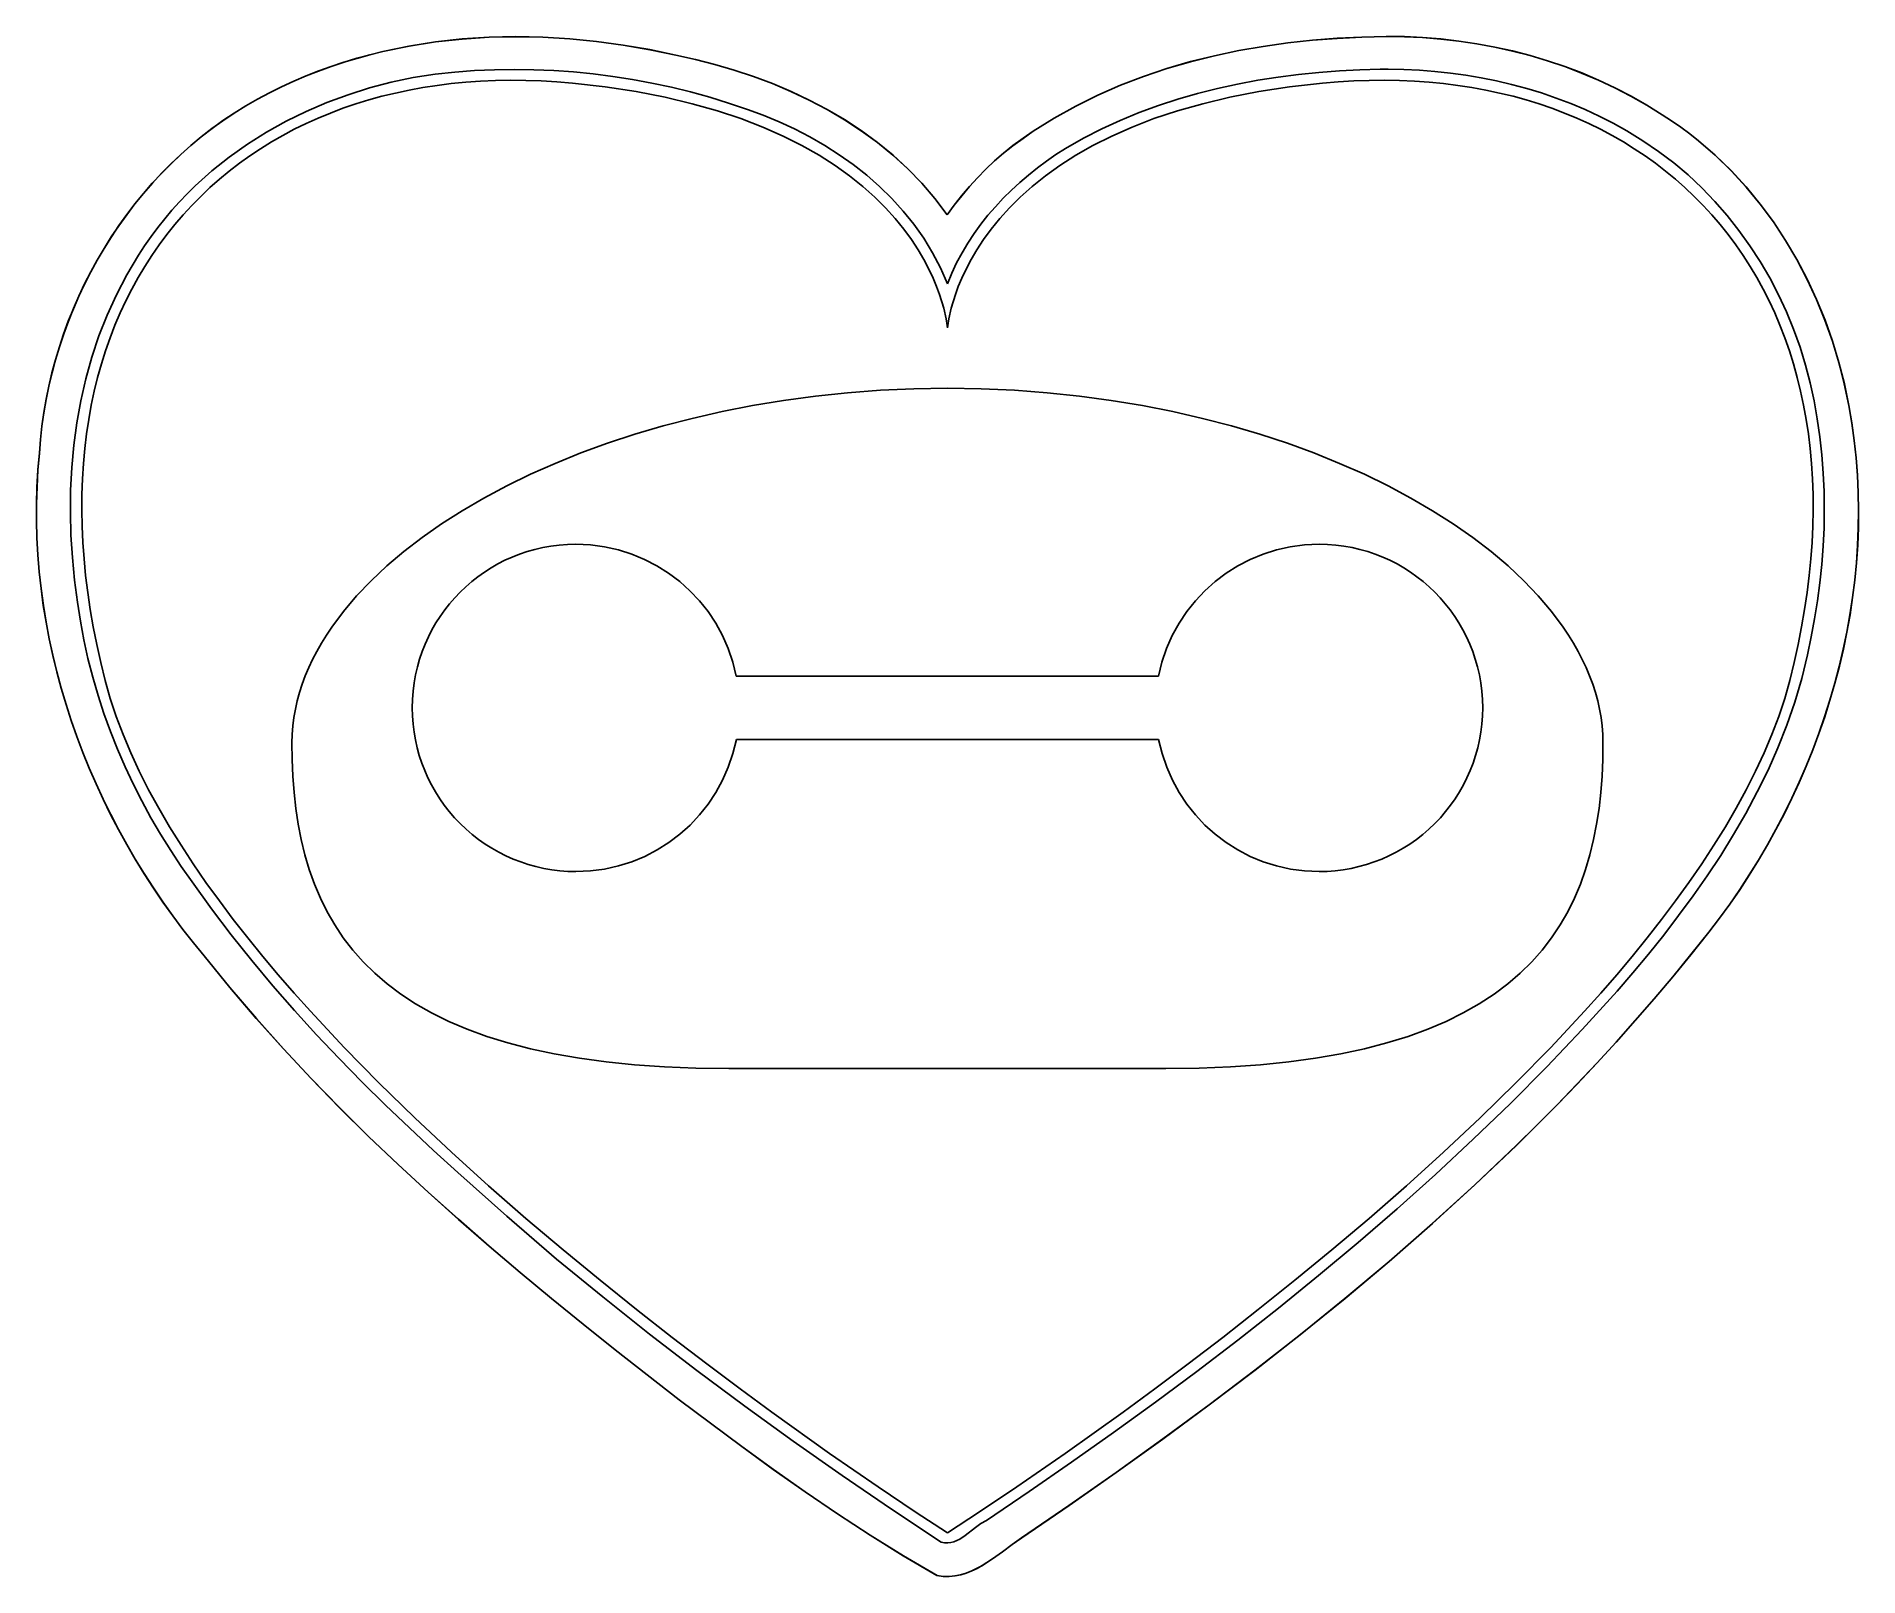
# Model space of a CAD drawing. Extents: x 30 to 845, y 30 to 720.
import ezdxf

# ---------------------------------------------------------------- set-up
doc = ezdxf.new("R2010")
doc.units = 0
for name, color, linetype in [('Base', 7, 'CONTINUOUS'), ('Eyes', 7, 'CONTINUOUS'), ('Face', 7, 'CONTINUOUS'), ('Heart', 7, 'CONTINUOUS'), ('Outline', 7, 'CONTINUOUS')]:
    doc.layers.add(name, color=color, linetype=linetype)

msp = doc.modelspace()

# ---------------------------------------------------------------- linework, layer by layer
at = {"layer": 'Base', "color": 7}
for p, q in [((220.290876, 718.434267), (208.34016, 717.114295)), ((232.304609, 719.220467), (220.290876, 718.434267)), ((244.354772, 719.489624), (232.304609, 719.220467)), ((256.414779, 719.258463), (244.354772, 719.489624)), ((268.458045, 718.543712), (256.414779, 719.258463)), ((280.457983, 717.362098), (268.458045, 718.543712)), ((600.848785, 717.865232), (589.819678, 716.670048)), ((611.891402, 718.733484), (600.848785, 717.865232)), ((622.924765, 719.291607), (611.891402, 718.733484)), ((633.92611, 719.556402), (622.924765, 719.291607)), ((642.051714, 719.461209), (633.92611, 719.556402)), ((633.92611, 719.556402), (633.92611, 719.556402)), ((650.176213, 719.089947), (642.051714, 719.461209)), ((658.288217, 718.441899), (650.176213, 719.089947)), ((666.376337, 717.51635), (658.288217, 718.441899)), ((173.131972, 709.784482), (167.392746, 708.049449)), ((178.913539, 711.369346), (173.131972, 709.784482)), ((184.734122, 712.80613), (178.913539, 711.369346)), ((196.479047, 715.243825), (184.734122, 712.80613)), ((208.34016, 717.114295), (196.479047, 715.243825)), ((292.388007, 715.730349), (280.457983, 717.362098)), ((304.221531, 713.665191), (292.388007, 715.730349)), ((315.93197, 711.183352), (304.221531, 713.665191)), ((324.677193, 709.266746), (315.93197, 711.183352)), ((557.041063, 710.95489), (546.29364, 708.283963)), ((567.893053, 713.231679), (557.041063, 710.95489)), ((578.826847, 715.131131), (567.893053, 713.231679)), ((589.819678, 716.670048), (578.826847, 715.131131)), ((674.429181, 716.31258), (666.376337, 717.51635)), ((682.435359, 714.829874), (674.429181, 716.31258)), ((690.383483, 713.067515), (682.435359, 714.829874)), ((698.26216, 711.024785), (690.383483, 713.067515)), ((706.060001, 708.700967), (698.26216, 711.024785)), ((150.462341, 701.92242), (144.925707, 699.565798)), ((156.054607, 704.120508), (150.462341, 701.92242)), ((161.699183, 706.162154), (156.054607, 704.120508)), ((167.392746, 708.049449), (161.699183, 706.162154)), ((333.397279, 707.045981), (324.677193, 709.266746)), ((342.064524, 704.513476), (333.397279, 707.045981)), ((350.651223, 701.661651), (342.064524, 704.513476)), ((359.129671, 698.482924), (350.651223, 701.661651)), ((525.203552, 701.692488), (514.906415, 697.738337)), ((535.673548, 705.202097), (525.203552, 701.692488)), ((546.29364, 708.283963), (535.673548, 705.202097)), ((713.765617, 706.095345), (706.060001, 708.700967)), ((721.367616, 703.207201), (713.765617, 706.095345)), ((728.854608, 700.035818), (721.367616, 703.207201)), ((134.032634, 694.36859), (128.68284, 691.523822)), ((139.448031, 697.048551), (134.032634, 694.36859)), ((144.925707, 699.565798), (139.448031, 697.048551)), ((367.472163, 694.969714), (359.129671, 698.482924)), ((375.650996, 691.11444), (367.472163, 694.969714)), ((504.804902, 693.322841), (494.921776, 688.429198)), ((514.906415, 697.738337), (504.804902, 693.322841)), ((736.215204, 696.58048), (728.854608, 700.035818)), ((743.438013, 692.840469), (736.215204, 696.58048)), ((118.241034, 685.285345), (113.204571, 681.90521)), ((123.401206, 688.493343), (118.241034, 685.285345)), ((128.68284, 691.523822), (123.401206, 688.493343)), ((383.638465, 686.90952), (375.650996, 691.11444)), ((391.406865, 682.347374), (383.638465, 686.90952)), ((494.921776, 688.429198), (485.279803, 683.040606)), ((750.511645, 688.815069), (743.438013, 692.840469)), ((757.42471, 684.503562), (750.511645, 688.815069)), ((108.294066, 678.358318), (103.511768, 674.650053)), ((113.204571, 681.90521), (108.294066, 678.358318)), ((398.928491, 677.420421), (391.406865, 682.347374)), ((406.175639, 672.121078), (398.928491, 677.420421)), ((475.901746, 677.140265), (471.3188, 673.992938)), ((485.279803, 683.040606), (475.901746, 677.140265)), ((761.628224, 681.782303), (757.42471, 684.503562)), ((765.733697, 678.938826), (761.628224, 681.782303)), ((769.740647, 675.976679), (765.733697, 678.938826)), ((98.859924, 670.785796), (94.340783, 666.77093)), ((103.511768, 674.650053), (98.859924, 670.785796)), ((413.120605, 666.441765), (406.175639, 672.121078)), ((466.81037, 670.711372), (462.606514, 667.379818)), ((471.3188, 673.992938), (466.81037, 670.711372)), ((773.64859, 672.89941), (769.740647, 675.976679)), ((781.165526, 666.413696), (773.64859, 672.89941)), ((89.956592, 662.610835), (85.709601, 658.310894)), ((94.340783, 666.77093), (89.956592, 662.610835)), ((419.735683, 660.374901), (413.120605, 666.441765)), ((458.557981, 663.866889), (454.661129, 660.186743)), ((462.606514, 667.379818), (458.557981, 663.866889)), ((788.280643, 659.510066), (781.165526, 666.413696)), ((81.602058, 653.876489), (77.63621, 649.313002)), ((85.709601, 658.310894), (81.602058, 653.876489)), ((425.99317, 653.912905), (419.735683, 660.374901)), ((431.86536, 647.048195), (425.99317, 653.912905)), ((450.912314, 656.353534), (447.307892, 652.381419)), ((454.661129, 660.186743), (450.912314, 656.353534)), ((794.99008, 652.216902), (788.280643, 659.510066)), ((73.814306, 644.625814), (70.138594, 639.820308)), ((77.63621, 649.313002), (73.814306, 644.625814)), ((437.32455, 639.77319), (431.86536, 647.048195)), ((443.844219, 648.284552), (440.517653, 644.077091)), ((447.307892, 652.381419), (443.844219, 648.284552)), ((801.289974, 644.562586), (794.99008, 652.216902)), ((807.176463, 636.5755), (801.289974, 644.562586)), ((70.138594, 639.820308), (66.611322, 634.901865)), ((440.517653, 644.077091), (437.32455, 639.77319)), ((812.645685, 628.284027), (807.176463, 636.5755)), ((63.234739, 629.875868), (60.011093, 624.747697)), ((66.611322, 634.901865), (63.234739, 629.875868)), ((817.693778, 619.716549), (812.645685, 628.284027)), ((60.011093, 624.747697), (56.942633, 619.522736)), ((54.031605, 614.206366), (51.280259, 608.803969)), ((56.942633, 619.522736), (54.031605, 614.206366)), ((822.316879, 610.901446), (817.693778, 619.716549)), ((51.280259, 608.803969), (48.690843, 603.320927)), ((826.511127, 601.867103), (822.316879, 610.901446)), ((46.265605, 597.762621), (44.006794, 592.134434)), ((48.690843, 603.320927), (46.265605, 597.762621)), ((830.272659, 592.6419), (826.511127, 601.867103)), ((44.006794, 592.134434), (41.916657, 586.441748)), ((833.597614, 583.254221), (830.272659, 592.6419)), ((39.997443, 580.689944), (38.2514, 574.884404)), ((41.916657, 586.441748), (39.997443, 580.689944)), ((836.482128, 573.732446), (833.597614, 583.254221)), ((38.2514, 574.884404), (36.680776, 569.030511)), ((838.922341, 564.104958), (836.482128, 573.732446)), ((35.28782, 563.133646), (34.07478, 557.199191)), ((36.680776, 569.030511), (35.28782, 563.133646)), ((840.91439, 554.40014), (838.922341, 564.104958)), ((34.07478, 557.199191), (33.043903, 551.232528)), ((33.043903, 551.232528), (32.197439, 545.239039)), ((842.241792, 546.622568), (840.91439, 554.40014)), ((843.325506, 538.824399), (842.241792, 546.622568)), ((31.537636, 539.224106), (31.066741, 533.19311)), ((32.197439, 545.239039), (31.537636, 539.224106)), ((844.168717, 531.010369), (843.325506, 538.824399)), ((31.066741, 533.19311), (30.405946, 525.589122)), ((844.774608, 523.185213), (844.168717, 531.010369)), ((30.405946, 525.589122), (29.965462, 517.98274)), ((845.146364, 515.353669), (844.774608, 523.185213)), ((29.965462, 517.98274), (29.742386, 510.377897)), ((845.287168, 507.520472), (845.146364, 515.353669)), ((29.742386, 510.377897), (29.733813, 502.778529)), ((845.200205, 499.690359), (845.287168, 507.520472)), ((29.733813, 502.778529), (29.936838, 495.188569)), ((844.888659, 491.868066), (845.200205, 499.690359)), ((29.936838, 495.188569), (30.348557, 487.611951)), ((844.355714, 484.058329), (844.888659, 491.868066)), ((30.348557, 487.611951), (30.966065, 480.052611)), ((843.604554, 476.265884), (844.355714, 484.058329)), ((30.966065, 480.052611), (31.786456, 472.514483)), ((842.638363, 468.495468), (843.604554, 476.265884)), ((31.786456, 472.514483), (32.806828, 465.0015)), ((32.806828, 465.0015), (34.024274, 457.517598)), ((841.460325, 460.751817), (842.638363, 468.495468)), ((34.024274, 457.517598), (35.43589, 450.066711)), ((840.073624, 453.039667), (841.460325, 460.751817)), ((35.43589, 450.066711), (37.038772, 442.652772)), ((838.481444, 445.363755), (840.073624, 453.039667)), ((37.038772, 442.652772), (38.830015, 435.279718)), ((836.686969, 437.728815), (838.481444, 445.363755)), ((38.830015, 435.279718), (40.806714, 427.951481)), ((834.693384, 430.139586), (836.686969, 437.728815)), ((40.806714, 427.951481), (42.965965, 420.671996)), ((832.503872, 422.600803), (834.693384, 430.139586)), ((42.965965, 420.671996), (45.304863, 413.445199)), ((830.121617, 415.117202), (832.503872, 422.600803)), ((45.304863, 413.445199), (47.820504, 406.275022)), ((827.549804, 407.69352), (830.121617, 415.117202)), ((47.820504, 406.275022), (50.509982, 399.165401)), ((821.850239, 393.044856), (824.791617, 400.334493)), ((824.791617, 400.334493), (827.549804, 407.69352)), ((50.509982, 399.165401), (53.370393, 392.12027)), ((53.370393, 392.12027), (56.398832, 385.143563)), ((818.728855, 385.829347), (821.850239, 393.044856)), ((56.398832, 385.143563), (59.592396, 378.239215)), ((815.430648, 378.692702), (818.728855, 385.829347)), ((59.592396, 378.239215), (62.948178, 371.411159)), ((811.958804, 371.639656), (815.430648, 378.692702)), ((62.948178, 371.411159), (66.463275, 364.663331)), ((808.316505, 364.674946), (811.958804, 371.639656)), ((66.463275, 364.663331), (70.134782, 357.999665)), ((804.506936, 357.803308), (808.316505, 364.674946)), ((70.134782, 357.999665), (73.959793, 351.424096)), ((73.959793, 351.424096), (77.935406, 344.940557)), ((796.398725, 344.358195), (800.533282, 351.029479)), ((800.533282, 351.029479), (804.506936, 357.803308)), ((77.935406, 344.940557), (82.058714, 338.552982)), ((792.10645, 337.794192), (796.398725, 344.358195)), ((82.058714, 338.552982), (86.326813, 332.265308)), ((787.659642, 331.342206), (792.10645, 337.794192)), ((86.326813, 332.265308), (90.736799, 326.081467)), ((783.061484, 325.006973), (787.659642, 331.342206)), ((90.736799, 326.081467), (95.285767, 320.005394)), ((95.285767, 320.005394), (99.970812, 314.041023)), ((770.281801, 308.703244), (778.31516, 318.79323)), ((778.31516, 318.79323), (783.061484, 325.006973)), ((99.970812, 314.041023), (104.78903, 308.19229)), ((104.78903, 308.19229), (116.301941, 294.018578)), ((762.108927, 298.741931), (770.281801, 308.703244)), ((116.301941, 294.018578), (128.144442, 280.148141)), ((753.800298, 288.906874), (762.108927, 298.741931)), ((745.359675, 279.195659), (753.800298, 288.906874)), ((128.144442, 280.148141), (140.296573, 266.566095)), ((736.790817, 269.605869), (745.359675, 279.195659)), ((728.097485, 260.13509), (736.790817, 269.605869)), ((140.296573, 266.566095), (152.738376, 253.257558)), ((152.738376, 253.257558), (165.44989, 240.207646)), ((719.283439, 250.780904), (728.097485, 260.13509)), ((710.352439, 241.540897), (719.283439, 250.780904)), ((165.44989, 240.207646), (178.411157, 227.401477)), ((701.308246, 232.412653), (710.352439, 241.540897)), ((692.154619, 223.393756), (701.308246, 232.412653)), ((178.411157, 227.401477), (191.602216, 214.824169)), ((673.534107, 205.674341), (692.154619, 223.393756)), ((191.602216, 214.824169), (205.003107, 202.460838)), ((654.520985, 188.363327), (673.534107, 205.674341)), ((205.003107, 202.460838), (218.593873, 190.2966)), ((218.593873, 190.2966), (232.354552, 178.316575)), ((635.145334, 171.441388), (654.520985, 188.363327)), ((232.354552, 178.316575), (246.265186, 166.505878)), ((615.437236, 154.889198), (635.145334, 171.441388)), ((246.265186, 166.505878), (260.305815, 154.849626)), ((260.305815, 154.849626), (274.45648, 143.332938)), ((595.426775, 138.687433), (615.437236, 154.889198)), ((274.45648, 143.332938), (288.69722, 131.940929)), ((575.14403, 122.816767), (595.426775, 138.687433)), ((288.69722, 131.940929), (317.36909, 109.47142)), ((554.619084, 107.257874), (575.14403, 122.816767)), ((317.36909, 109.47142), (345.401789, 88.617164)), ((533.88202, 91.991429), (554.619084, 107.257874)), ((512.962918, 76.998108), (533.88202, 91.991429)), ((345.401789, 88.617164), (359.564577, 78.363604)), ((359.564577, 78.363604), (373.85693, 68.293799)), ((491.891861, 62.258583), (512.962918, 76.998108)), ((373.85693, 68.293799), (388.302804, 58.458783)), ((388.302804, 58.458783), (402.926156, 48.909589)), ((470.69893, 47.75353), (491.891861, 62.258583)), ((402.926156, 48.909589), (417.750939, 39.69725)), ((457.687515, 38.346295), (462.125129, 41.53746)), ((462.125129, 41.53746), (466.452341, 44.750818)), ((466.452341, 44.750818), (470.69893, 47.75353)), ((417.750939, 39.69725), (432.80111, 30.8728)), ((445.915036, 31.993498), (448.361958, 32.96191)), ((448.361958, 32.96191), (450.758944, 34.110501)), ((450.758944, 34.110501), (453.109717, 35.410165)), ((453.109717, 35.410165), (457.687515, 38.346295)), ((432.80111, 30.8728), (435.553546, 30.503741)), ((435.553546, 30.503741), (438.237434, 30.460387)), ((438.237434, 30.460387), (440.856497, 30.713632)), ((440.856497, 30.713632), (443.414457, 31.23437)), ((443.414457, 31.23437), (445.915036, 31.993498))]:
    msp.add_line(p, q, dxfattribs=at)
at = {"layer": 'Eyes', "color": 7}
for p, q in [((252.869694, 490.092829), (249.394107, 489.105919)), ((256.413163, 490.910612), (252.869694, 490.092829)), ((260.019913, 491.554666), (256.413163, 490.910612)), ((263.685343, 492.02039), (260.019913, 491.554666)), ((267.404849, 492.303182), (263.685343, 492.02039)), ((271.173831, 492.398439), (267.404849, 492.303182)), ((277.6685, 492.106399), (271.173831, 492.398439)), ((271.173831, 492.398439), (271.173831, 492.398439)), ((284.021343, 491.257295), (277.6685, 492.106399)), ((290.205392, 489.873325), (284.021343, 491.257295)), ((296.193677, 487.976686), (290.205392, 489.873325)), ((584.78358, 489.883523), (578.791439, 487.98905)), ((590.971424, 491.264725), (584.78358, 489.883523)), ((597.327957, 492.110438), (590.971424, 491.264725)), ((603.826161, 492.398439), (597.327957, 492.110438)), ((607.595143, 492.303182), (603.826161, 492.398439)), ((611.314649, 492.02039), (607.595143, 492.303182)), ((614.980079, 491.554666), (611.314649, 492.02039)), ((618.586829, 490.910612), (614.980079, 491.554666)), ((622.130298, 490.092829), (618.586829, 490.910612)), ((625.605885, 489.105919), (622.130298, 490.092829)), ((233.195485, 481.795528), (230.223836, 479.890494)), ((236.262628, 483.559046), (233.195485, 481.795528)), ((239.420664, 485.176445), (236.262628, 483.559046)), ((242.66499, 486.643125), (239.420664, 485.176445)), ((245.991005, 487.954484), (242.66499, 486.643125)), ((249.394107, 489.105919), (245.991005, 487.954484)), ((301.95923, 485.589575), (296.193677, 487.976686)), ((307.475082, 482.734188), (301.95923, 485.589575)), ((312.714262, 479.432724), (307.475082, 482.734188)), ((567.502331, 482.749177), (562.259396, 479.448218)), ((573.022017, 485.603528), (567.502331, 482.749177)), ((578.791439, 487.98905), (573.022017, 485.603528)), ((629.008987, 487.954484), (625.605885, 489.105919)), ((632.335002, 486.643125), (629.008987, 487.954484)), ((635.579328, 485.176445), (632.335002, 486.643125)), ((638.737364, 483.559046), (635.579328, 485.176445)), ((641.804507, 481.795528), (638.737364, 483.559046)), ((644.776156, 479.890494), (641.804507, 481.795528)), ((221.927874, 473.372315), (219.384222, 470.947234)), ((224.585428, 475.674286), (221.927874, 473.372315)), ((227.352283, 477.848546), (224.585428, 475.674286)), ((230.223836, 479.890494), (227.352283, 477.848546)), ((317.649802, 475.70738), (312.714262, 479.432724)), ((322.254734, 471.580352), (317.649802, 475.70738)), ((557.320227, 475.722871), (552.711841, 471.595357)), ((562.259396, 479.448218), (557.320227, 475.722871)), ((647.647709, 477.848546), (644.776156, 479.890494)), ((650.414564, 475.674286), (647.647709, 477.848546)), ((653.072118, 473.372315), (650.414564, 475.674286)), ((655.61577, 470.947234), (653.072118, 473.372315)), ((214.657031, 465.746154), (212.482696, 462.979358)), ((216.959073, 468.403647), (214.657031, 465.746154)), ((219.384222, 470.947234), (216.959073, 468.403647)), ((326.502087, 467.073838), (322.254734, 471.580352)), ((330.364893, 462.210035), (326.502087, 467.073838)), ((548.461254, 467.087895), (544.595481, 462.222707)), ((552.711841, 471.595357), (548.461254, 467.087895)), ((658.040919, 468.403647), (655.61577, 470.947234)), ((660.342961, 465.746154), (658.040919, 468.403647)), ((662.517296, 462.979358), (660.342961, 465.746154)), ((208.535558, 457.136262), (206.771959, 454.069165)), ((210.440671, 460.10786), (208.535558, 457.136262)), ((212.482696, 462.979358), (210.440671, 460.10786)), ((333.816182, 457.011141), (330.364893, 462.210035)), ((336.828985, 451.499352), (333.816182, 457.011141)), ((541.141537, 457.022014), (538.12644, 451.508034)), ((544.595481, 462.222707), (541.141537, 457.022014)), ((664.559321, 460.10786), (662.517296, 462.979358)), ((666.464434, 457.136262), (664.559321, 460.10786)), ((668.228033, 454.069165), (666.464434, 457.136262)), ((205.154474, 450.911173), (203.687708, 447.666886)), ((206.771959, 454.069165), (205.154474, 450.911173)), ((339.376334, 445.696865), (336.828985, 451.499352)), ((538.12644, 451.508034), (535.577204, 445.70299)), ((669.845518, 450.911173), (668.228033, 454.069165)), ((671.312284, 447.666886), (669.845518, 450.911173)), ((201.224734, 440.937835), (200.237731, 437.462275)), ((202.37626, 444.340906), (201.224734, 440.937835)), ((203.687708, 447.666886), (202.37626, 444.340906)), ((341.431259, 439.625879), (339.376334, 445.696865)), ((535.577204, 445.70299), (533.520846, 439.629102)), ((672.623732, 444.340906), (671.312284, 447.666886)), ((673.775258, 440.937835), (672.623732, 444.340906)), ((674.762261, 437.462275), (673.775258, 440.937835)), ((199.419853, 433.918827), (198.775702, 430.312094)), ((200.237731, 437.462275), (199.419853, 433.918827)), ((342.966791, 433.308589), (341.431259, 439.625879)), ((531.984381, 433.308589), (342.966791, 433.308589)), ((533.520846, 439.629102), (531.984381, 433.308589)), ((675.580139, 433.918827), (674.762261, 437.462275)), ((676.22429, 430.312094), (675.580139, 433.918827)), ((198.30988, 426.646677), (198.026989, 422.927178)), ((198.775702, 430.312094), (198.30988, 426.646677)), ((676.690112, 426.646677), (676.22429, 430.312094)), ((676.973003, 422.927178), (676.690112, 426.646677)), ((198.026989, 422.927178), (197.931631, 419.158199)), ((197.931631, 419.158199), (198.021606, 415.526315)), ((677.068361, 419.158199), (676.973003, 422.927178)), ((676.978386, 415.526315), (677.068361, 419.158199)), ((198.021606, 415.526315), (198.289955, 411.919081)), ((198.289955, 411.919081), (198.734191, 408.342498)), ((198.734191, 408.342498), (199.351827, 404.802572)), ((675.648165, 404.802572), (676.265801, 408.342498)), ((676.265801, 408.342498), (676.710037, 411.919081)), ((676.710037, 411.919081), (676.978386, 415.526315)), ((199.351827, 404.802572), (200.140377, 401.305306)), ((200.140377, 401.305306), (201.097354, 397.856702)), ((341.479145, 398.685347), (343.015611, 405.005859)), ((343.015611, 405.005859), (532.033201, 405.005859)), ((532.033201, 405.005859), (533.568734, 398.68857)), ((673.902638, 397.856702), (674.859615, 401.305306)), ((674.859615, 401.305306), (675.648165, 404.802572)), ((201.097354, 397.856702), (202.220272, 394.462765)), ((202.220272, 394.462765), (203.506643, 391.129498)), ((336.87355, 386.806416), (339.422786, 392.611459)), ((339.422786, 392.611459), (341.479145, 398.685347)), ((533.568734, 398.68857), (535.623659, 392.617584)), ((535.623659, 392.617584), (538.171008, 386.815099)), ((671.493349, 391.129498), (672.77972, 394.462765)), ((672.77972, 394.462765), (673.902638, 397.856702)), ((203.506643, 391.129498), (204.95398, 387.862905)), ((204.95398, 387.862905), (206.559798, 384.668989)), ((206.559798, 384.668989), (208.32161, 381.553753)), ((333.858452, 381.292438), (336.87355, 386.806416)), ((538.171008, 386.815099), (541.183812, 381.30331)), ((666.678382, 381.553753), (668.440194, 384.668989)), ((668.440194, 384.668989), (670.046012, 387.862905)), ((670.046012, 387.862905), (671.493349, 391.129498)), ((208.32161, 381.553753), (210.236928, 378.523202)), ((210.236928, 378.523202), (212.303267, 375.583339)), ((212.303267, 375.583339), (214.518139, 372.740166)), ((326.538735, 371.226558), (330.404509, 376.091745)), ((330.404509, 376.091745), (333.858452, 381.292438)), ((541.183812, 381.30331), (544.635102, 376.104417)), ((544.635102, 376.104417), (548.497908, 371.240614)), ((660.481853, 372.740166), (662.696725, 375.583339)), ((662.696725, 375.583339), (664.763064, 378.523202)), ((664.763064, 378.523202), (666.678382, 381.553753)), ((214.518139, 372.740166), (216.879057, 369.999689)), ((216.879057, 369.999689), (219.383536, 367.36791)), ((219.383536, 367.36791), (222.015316, 364.863432)), ((322.288148, 366.719097), (326.538735, 371.226558)), ((548.497908, 371.240614), (552.745261, 366.734101)), ((652.984676, 364.863432), (655.616456, 367.36791)), ((655.616456, 367.36791), (658.120935, 369.999689)), ((658.120935, 369.999689), (660.481853, 372.740166)), ((222.015316, 364.863432), (224.755794, 362.502514)), ((224.755794, 362.502514), (227.598967, 360.287643)), ((227.598967, 360.287643), (230.538831, 358.221305)), ((307.497658, 355.565278), (312.740594, 358.866237)), ((312.740594, 358.866237), (317.679762, 362.591583)), ((317.679762, 362.591583), (322.288148, 366.719097)), ((552.745261, 366.734101), (557.350192, 362.607074)), ((557.350192, 362.607074), (562.285733, 358.881731)), ((562.285733, 358.881731), (567.524913, 355.580267)), ((644.461161, 358.221305), (647.401025, 360.287643)), ((647.401025, 360.287643), (650.244198, 362.502514)), ((650.244198, 362.502514), (652.984676, 364.863432)), ((230.538831, 358.221305), (233.569383, 356.305988)), ((233.569383, 356.305988), (236.684618, 354.544177)), ((236.684618, 354.544177), (239.878535, 352.93836)), ((239.878535, 352.93836), (243.145129, 351.491023)), ((243.145129, 351.491023), (246.478396, 350.204653)), ((296.208551, 350.325406), (301.977972, 352.710928)), ((301.977972, 352.710928), (307.497658, 355.565278)), ((567.524913, 355.580267), (573.040764, 352.724882)), ((573.040764, 352.724882), (578.806317, 350.337771)), ((628.521596, 350.204653), (631.854863, 351.491023)), ((631.854863, 351.491023), (635.121457, 352.93836)), ((635.121457, 352.93836), (638.315374, 354.544177)), ((638.315374, 354.544177), (641.430609, 356.305988)), ((641.430609, 356.305988), (644.461161, 358.221305)), ((246.478396, 350.204653), (249.872333, 349.081736)), ((249.872333, 349.081736), (253.320937, 348.12476)), ((253.320937, 348.12476), (256.818204, 347.336211)), ((256.818204, 347.336211), (260.35813, 346.718576)), ((260.35813, 346.718576), (263.934713, 346.274341)), ((263.934713, 346.274341), (267.541947, 346.005993)), ((267.541947, 346.005993), (271.173831, 345.916019)), ((271.173831, 345.916019), (277.672035, 346.20402)), ((277.672035, 346.20402), (284.028567, 347.049732)), ((284.028567, 347.049732), (290.216411, 348.430934)), ((290.216411, 348.430934), (296.208551, 350.325406)), ((578.806317, 350.337771), (584.794602, 348.441132)), ((584.794602, 348.441132), (590.97865, 347.057162)), ((590.97865, 347.057162), (597.331493, 346.208059)), ((597.331493, 346.208059), (603.826161, 345.916019)), ((603.826161, 345.916019), (607.458045, 346.005993)), ((607.458045, 346.005993), (611.065279, 346.274341)), ((611.065279, 346.274341), (614.641862, 346.718576)), ((614.641862, 346.718576), (618.181788, 347.336211)), ((618.181788, 347.336211), (621.679055, 348.12476)), ((621.679055, 348.12476), (625.127659, 349.081736)), ((625.127659, 349.081736), (628.521596, 350.204653))]:
    msp.add_line(p, q, dxfattribs=at)
at = {"layer": 'Face', "color": 7}
for p, q in [((350.251324, 554.436584), (364.174356, 556.744142)), ((364.174356, 556.744142), (378.369334, 558.66325)), ((378.369334, 558.66325), (392.817822, 560.180036)), ((392.817822, 560.180036), (407.501386, 561.280629)), ((407.501386, 561.280629), (422.401591, 561.951157)), ((422.401591, 561.951157), (437.500001, 562.177749)), ((437.500001, 562.177749), (452.598411, 561.951157)), ((452.598411, 561.951157), (467.498616, 561.280629)), ((467.498616, 561.280629), (482.18218, 560.180036)), ((482.18218, 560.180036), (496.630668, 558.66325)), ((496.630668, 558.66325), (510.825645, 556.744142)), ((510.825645, 556.744142), (524.748677, 554.436584)), ((310.298251, 545.32192), (323.294837, 548.711602)), ((323.294837, 548.711602), (336.618673, 551.754447)), ((336.618673, 551.754447), (350.251324, 554.436584)), ((524.748677, 554.436584), (538.381328, 551.754447)), ((538.381328, 551.754447), (551.705164, 548.711602)), ((551.705164, 548.711602), (564.701749, 545.32192)), ((285.360571, 537.557535), (297.647351, 541.599274)), ((297.647351, 541.599274), (310.298251, 545.32192)), ((564.701749, 545.32192), (577.352649, 541.599274)), ((577.352649, 541.599274), (589.639428, 537.557535)), ((261.953113, 528.572262), (273.456347, 533.210574)), ((273.456347, 533.210574), (285.360571, 537.557535)), ((589.639428, 537.557535), (601.543652, 533.210574)), ((601.543652, 533.210574), (613.046885, 528.572262)), ((240.223356, 518.477073), (250.869305, 523.656471)), ((250.869305, 523.656471), (261.953113, 528.572262)), ((613.046885, 528.572262), (624.130693, 523.656471)), ((624.130693, 523.656471), (634.776641, 518.477073)), ((230.033704, 513.047938), (240.223356, 518.477073)), ((634.776641, 518.477073), (644.966294, 513.047938)), ((211.097023, 501.495945), (220.318781, 507.382938)), ((220.318781, 507.382938), (230.033704, 513.047938)), ((644.966294, 513.047938), (654.681216, 507.382938)), ((654.681216, 507.382938), (663.902973, 501.495945)), ((202.386866, 495.40083), (211.097023, 501.495945)), ((663.902973, 501.495945), (672.61313, 495.40083)), ((194.206744, 489.111464), (202.386866, 495.40083)), ((672.61313, 495.40083), (680.793251, 489.111464)), ((179.510345, 476.005467), (186.575092, 482.64172)), ((186.575092, 482.64172), (194.206744, 489.111464)), ((680.793251, 489.111464), (688.424903, 482.64172)), ((688.424903, 482.64172), (695.489649, 476.005467)), ((173.030938, 469.216578), (179.510345, 476.005467)), ((695.489649, 476.005467), (701.969056, 469.216578)), ((167.155307, 462.288924), (173.030938, 469.216578)), ((701.969056, 469.216578), (707.844687, 462.288924)), ((161.901885, 455.236377), (167.155307, 462.288924)), ((707.844687, 462.288924), (713.098108, 455.236377)), ((157.289108, 448.072808), (159.514264, 451.667603)), ((159.514264, 451.667603), (161.901885, 455.236377)), ((713.098108, 455.236377), (715.485729, 451.667603)), ((715.485729, 451.667603), (717.710885, 448.072808)), ((151.611479, 437.149632), (153.335411, 440.812088)), ((153.335411, 440.812088), (155.228723, 444.453725)), ((155.228723, 444.453725), (157.289108, 448.072808)), ((717.710885, 448.072808), (719.77127, 444.453725)), ((719.77127, 444.453725), (721.664581, 440.812088)), ((721.664581, 440.812088), (723.388514, 437.149632)), ((148.680968, 429.769195), (150.05923, 433.468089)), ((150.05923, 433.468089), (151.611479, 437.149632)), ((723.388514, 437.149632), (724.940763, 433.468089)), ((724.940763, 433.468089), (726.319025, 429.769195)), ((146.455624, 422.326286), (147.478998, 426.054682)), ((147.478998, 426.054682), (148.680968, 429.769195)), ((726.319025, 429.769195), (727.520995, 426.054682)), ((727.520995, 426.054682), (728.544368, 422.326286)), ((144.953882, 414.834776), (145.613151, 418.585739)), ((145.613151, 418.585739), (146.455624, 422.326286)), ((728.544368, 422.326286), (729.386842, 418.585739)), ((729.386842, 418.585739), (730.04611, 414.834776)), ((144.194178, 407.308537), (144.480123, 411.075131)), ((144.480123, 411.075131), (144.953882, 414.834776)), ((730.04611, 414.834776), (730.519869, 411.075131)), ((730.519869, 411.075131), (730.805814, 407.308537)), ((144.098351, 403.536729), (144.194178, 407.308537)), ((144.19957, 396.035239), (144.098351, 403.536729)), ((730.901641, 403.536729), (730.800423, 396.035239)), ((730.805814, 407.308537), (730.901641, 403.536729)), ((144.51481, 388.632226), (144.19957, 396.035239)), ((730.800423, 396.035239), (730.485184, 388.632226)), ((145.06145, 381.336849), (144.51481, 388.632226)), ((730.485184, 388.632226), (729.938545, 381.336849)), ((145.856871, 374.158266), (145.06145, 381.336849)), ((729.938545, 381.336849), (729.143124, 374.158266)), ((146.918454, 367.105637), (145.856871, 374.158266)), ((148.26358, 360.188122), (146.918454, 367.105637)), ((728.081542, 367.105637), (726.736416, 360.188122)), ((729.143124, 374.158266), (728.081542, 367.105637)), ((149.90963, 353.414879), (148.26358, 360.188122)), ((726.736416, 360.188122), (725.090367, 353.414879)), ((151.873984, 346.795068), (149.90963, 353.414879)), ((725.090367, 353.414879), (723.126014, 346.795068)), ((154.174022, 340.337848), (151.873984, 346.795068)), ((723.126014, 346.795068), (720.825976, 340.337848)), ((156.827126, 334.052378), (154.174022, 340.337848)), ((720.825976, 340.337848), (718.172873, 334.052378)), ((159.850676, 327.947818), (156.827126, 334.052378)), ((163.262052, 322.033326), (159.850676, 327.947818)), ((715.149324, 327.947818), (711.737947, 322.033326)), ((718.172873, 334.052378), (715.149324, 327.947818)), ((167.078637, 316.318062), (163.262052, 322.033326)), ((711.737947, 322.033326), (707.921363, 316.318062)), ((171.317809, 310.811185), (167.078637, 316.318062)), ((175.99695, 305.521855), (171.317809, 310.811185)), ((703.682191, 310.811185), (699.00305, 305.521855)), ((707.921363, 316.318062), (703.682191, 310.811185)), ((181.133441, 300.45923), (175.99695, 305.521855)), ((699.00305, 305.521855), (693.86656, 300.45923)), ((186.744662, 295.63247), (181.133441, 300.45923)), ((192.847994, 291.050735), (186.744662, 295.63247)), ((688.255339, 295.63247), (682.152007, 291.050735)), ((693.86656, 300.45923), (688.255339, 295.63247)), ((199.460817, 286.723182), (192.847994, 291.050735)), ((206.600513, 282.658972), (199.460817, 286.723182)), ((675.539184, 286.723182), (668.399489, 282.658972)), ((682.152007, 291.050735), (675.539184, 286.723182)), ((214.284461, 278.867264), (206.600513, 282.658972)), ((222.530043, 275.357217), (214.284461, 278.867264)), ((660.71554, 278.867264), (652.469958, 275.357217)), ((668.399489, 282.658972), (660.71554, 278.867264)), ((231.35464, 272.13799), (222.530043, 275.357217)), ((240.775631, 269.218742), (231.35464, 272.13799)), ((250.810398, 266.608633), (240.775631, 269.218742)), ((634.224371, 269.218742), (624.189604, 266.608633)), ((643.645362, 272.13799), (634.224371, 269.218742)), ((652.469958, 275.357217), (643.645362, 272.13799)), ((261.476321, 264.316822), (250.810398, 266.608633)), ((272.790781, 262.352468), (261.476321, 264.316822)), ((284.771159, 260.724731), (272.790781, 262.352468)), ((602.209221, 262.352468), (590.228843, 260.724731)), ((613.523681, 264.316822), (602.209221, 262.352468)), ((624.189604, 266.608633), (613.523681, 264.316822)), ((297.434836, 259.442769), (284.771159, 260.724731)), ((310.799191, 258.515742), (297.434836, 259.442769)), ((324.881606, 257.952809), (310.799191, 258.515742)), ((339.699461, 257.763129), (324.881606, 257.952809)), ((535.300541, 257.763129), (339.699461, 257.763129)), ((550.118396, 257.952809), (535.300541, 257.763129)), ((564.200811, 258.515742), (550.118396, 257.952809)), ((577.565166, 259.442769), (564.200811, 258.515742)), ((590.228843, 260.724731), (577.565166, 259.442769))]:
    msp.add_line(p, q, dxfattribs=at)
at = {"layer": 'Heart', "color": 7}
for p, q in [((184.359319, 692.813707), (190.380997, 694.282822)), ((190.380997, 694.282822), (196.50123, 695.587383)), ((196.50123, 695.587383), (202.717775, 696.726035)), ((202.717775, 696.726035), (209.028391, 697.69742)), ((209.028391, 697.69742), (215.430832, 698.500182)), ((215.430832, 698.500182), (221.922858, 699.132966)), ((221.922858, 699.132966), (228.502225, 699.594416)), ((228.502225, 699.594416), (235.16669, 699.883175)), ((235.16669, 699.883175), (241.91401, 699.997887)), ((241.91401, 699.997887), (248.741943, 699.937195)), ((248.741943, 699.937195), (255.648245, 699.699745)), ((255.648245, 699.699745), (262.630675, 699.28418)), ((262.630675, 699.28418), (269.686988, 698.689143)), ((269.686988, 698.689143), (284.361101, 697.003972)), ((284.361101, 697.003972), (298.155257, 694.89164)), ((298.155257, 694.89164), (311.096615, 692.383668)), ((563.903379, 692.383668), (576.844737, 694.89164)), ((576.844737, 694.89164), (590.638894, 697.003972)), ((590.638894, 697.003972), (605.313008, 698.689143)), ((605.313008, 698.689143), (612.369322, 699.28418)), ((612.369322, 699.28418), (619.351751, 699.699745)), ((619.351751, 699.699745), (626.258054, 699.937195)), ((626.258054, 699.937195), (633.085987, 699.997887)), ((633.085987, 699.997887), (639.833308, 699.883175)), ((639.833308, 699.883175), (646.497773, 699.594416)), ((646.497773, 699.594416), (653.07714, 699.132966)), ((653.07714, 699.132966), (659.569166, 698.500182)), ((659.569166, 698.500182), (665.971608, 697.69742)), ((665.971608, 697.69742), (672.282224, 696.726035)), ((672.282224, 696.726035), (678.498769, 695.587383)), ((678.498769, 695.587383), (684.619003, 694.282822)), ((684.619003, 694.282822), (690.64068, 692.813707)), ((155.807758, 683.047283), (161.303017, 685.318827)), ((161.303017, 685.318827), (166.908045, 687.432597)), ((166.908045, 687.432597), (172.6206, 689.387238)), ((172.6206, 689.387238), (178.438439, 691.181393)), ((178.438439, 691.181393), (184.359319, 692.813707)), ((311.096615, 692.383668), (323.21233, 689.511578)), ((323.21233, 689.511578), (334.529561, 686.306891)), ((334.529561, 686.306891), (345.075464, 682.801129)), ((529.924528, 682.801129), (540.470432, 686.306891)), ((540.470432, 686.306891), (551.787663, 689.511578)), ((551.787663, 689.511578), (563.903379, 692.383668)), ((690.64068, 692.813707), (696.56156, 691.181393)), ((696.56156, 691.181393), (702.379399, 689.387238)), ((702.379399, 689.387238), (708.091954, 687.432597)), ((708.091954, 687.432597), (713.696983, 685.318827)), ((713.696983, 685.318827), (719.192242, 683.047283)), ((140.003026, 675.299572), (145.15552, 678.0363)), ((145.15552, 678.0363), (150.424511, 680.619322)), ((150.424511, 680.619322), (155.807758, 683.047283)), ((345.075464, 682.801129), (354.877197, 679.025811)), ((354.877197, 679.025811), (363.961916, 675.012461)), ((511.038076, 675.012461), (520.122795, 679.025811)), ((520.122795, 679.025811), (529.924528, 682.801129)), ((719.192242, 683.047283), (724.575488, 680.619322)), ((724.575488, 680.619322), (729.84448, 678.0363)), ((729.84448, 678.0363), (734.996973, 675.299572)), ((125.266963, 666.180721), (130.056505, 669.370427)), ((130.056505, 669.370427), (134.969274, 672.410496)), ((134.969274, 672.410496), (140.003026, 675.299572)), ((363.961916, 675.012461), (372.35678, 670.792599)), ((372.35678, 670.792599), (380.088945, 666.397747)), ((494.911046, 666.397747), (502.643212, 670.792599)), ((502.643212, 670.792599), (511.038076, 675.012461)), ((734.996973, 675.299572), (740.030725, 672.410496)), ((740.030725, 672.410496), (744.943494, 669.370427)), ((744.943494, 669.370427), (749.733037, 666.180721)), ((116.066529, 659.357824), (120.60289, 662.842735)), ((120.60289, 662.842735), (125.266963, 666.180721)), ((380.088945, 666.397747), (387.185569, 661.859426)), ((387.185569, 661.859426), (393.673808, 657.209157)), ((481.326184, 657.209157), (487.814423, 661.859426)), ((487.814423, 661.859426), (494.911046, 666.397747)), ((749.733037, 666.180721), (754.397109, 662.842735)), ((754.397109, 662.842735), (758.93347, 659.357824)), ((107.385916, 651.952653), (111.660123, 655.727345)), ((111.660123, 655.727345), (116.066529, 659.357824)), ((393.673808, 657.209157), (399.58082, 652.478461)), ((399.58082, 652.478461), (404.933763, 647.698861)), ((470.066229, 647.698861), (475.419171, 652.478461)), ((475.419171, 652.478461), (481.326184, 657.209157)), ((758.93347, 659.357824), (763.339876, 655.727345)), ((763.339876, 655.727345), (767.614083, 651.952653)), ((99.243065, 643.976058), (103.246149, 648.035106)), ((103.246149, 648.035106), (107.385916, 651.952653)), ((404.933763, 647.698861), (409.759792, 642.901876)), ((465.2402, 642.901876), (470.066229, 647.698861)), ((767.614083, 651.952653), (771.75385, 648.035106)), ((771.75385, 648.035106), (775.756934, 643.976058)), ((91.655921, 635.438888), (95.378908, 639.776867)), ((95.378908, 639.776867), (99.243065, 643.976058)), ((409.759792, 642.901876), (414.086067, 638.119029)), ((414.086067, 638.119029), (417.939743, 633.381841)), ((457.06025, 633.381841), (460.913926, 638.119029)), ((460.913926, 638.119029), (465.2402, 642.901876)), ((775.756934, 643.976058), (779.62109, 639.776867)), ((779.62109, 639.776867), (783.344078, 635.438888)), ((84.642424, 626.351991), (88.076345, 630.963477)), ((88.076345, 630.963477), (91.655921, 635.438888)), ((417.939743, 633.381841), (421.347978, 628.721833)), ((421.347978, 628.721833), (424.337929, 624.170527)), ((450.662064, 624.170527), (453.652015, 628.721833)), ((453.652015, 628.721833), (457.06025, 633.381841)), ((783.344078, 635.438888), (786.923653, 630.963477)), ((786.923653, 630.963477), (790.357574, 626.351991)), ((78.22052, 616.726216), (81.356402, 621.605785)), ((81.356402, 621.605785), (84.642424, 626.351991)), ((424.337929, 624.170527), (426.936754, 619.759443)), ((448.06324, 619.759443), (450.662064, 624.170527)), ((790.357574, 626.351991), (793.643597, 621.605785)), ((793.643597, 621.605785), (796.779479, 616.726216)), ((72.408149, 606.572413), (75.237021, 611.71464)), ((75.237021, 611.71464), (78.22052, 616.726216)), ((426.936754, 619.759443), (429.171609, 615.520104)), ((429.171609, 615.520104), (431.069652, 611.48403)), ((443.930342, 611.48403), (445.828385, 615.520104)), ((445.828385, 615.520104), (448.06324, 619.759443)), ((796.779479, 616.726216), (799.762977, 611.71464)), ((799.762977, 611.71464), (802.591849, 606.572413)), ((69.736146, 601.300892), (72.408149, 606.572413)), ((431.069652, 611.48403), (432.65804, 607.682743)), ((432.65804, 607.682743), (433.96393, 604.147764)), ((433.96393, 604.147764), (435.836846, 598.002816)), ((439.163149, 598.002816), (441.036064, 604.147764)), ((441.036064, 604.147764), (442.341954, 607.682743)), ((442.341954, 607.682743), (443.930342, 611.48403)), ((802.591849, 606.572413), (805.263852, 601.300892)), ((64.871719, 590.375387), (67.223255, 595.901431)), ((67.223255, 595.901431), (69.736146, 601.300892)), ((435.836846, 598.002816), (436.905658, 593.301356)), ((438.094338, 593.301356), (439.163149, 598.002816)), ((805.263852, 601.300892), (807.776743, 595.901431)), ((807.776743, 595.901431), (810.128279, 590.375387)), ((62.68378, 584.724118), (64.871719, 590.375387)), ((436.905658, 593.301356), (437.387623, 590.295555)), ((437.387623, 590.295555), (437.499998, 589.237583)), ((437.499998, 589.237583), (437.612373, 590.295555)), ((437.612373, 590.295555), (438.094338, 593.301356)), ((810.128279, 590.375387), (812.316218, 584.724118)), ((60.661682, 578.948977), (62.68378, 584.724118)), ((812.316218, 584.724118), (814.338315, 578.948977)), ((57.12398, 567.03251), (58.807668, 573.051323)), ((58.807668, 573.051323), (60.661682, 578.948977)), ((814.338315, 578.948977), (816.19233, 573.051323)), ((816.19233, 573.051323), (817.876018, 567.03251)), ((55.612861, 560.893895), (57.12398, 567.03251)), ((817.876018, 567.03251), (819.387137, 560.893895)), ((53.117301, 548.262684), (54.276554, 554.636834)), ((54.276554, 554.636834), (55.612861, 560.893895)), ((819.387137, 560.893895), (820.723444, 554.636834)), ((820.723444, 554.636834), (821.882697, 548.262684)), ((52.137347, 541.772799), (53.117301, 548.262684)), ((821.882697, 548.262684), (822.862652, 541.772799)), ((51.338933, 535.168537), (52.137347, 541.772799)), ((822.862652, 541.772799), (823.661066, 535.168537)), ((50.724302, 528.451254), (51.338933, 535.168537)), ((823.661066, 535.168537), (824.275697, 528.451254)), ((50.295697, 521.622305), (50.724302, 528.451254)), ((824.275697, 528.451254), (824.704302, 521.622305)), ((50.005537, 507.634837), (50.055361, 514.683048)), ((50.055361, 514.683048), (50.295697, 521.622305)), ((824.704302, 521.622305), (824.944638, 514.683048)), ((824.944638, 514.683048), (824.994462, 507.634837)), ((50.148468, 500.479029), (50.005537, 507.634837)), ((824.994462, 507.634837), (824.851531, 500.479029)), ((50.486397, 493.21698), (50.148468, 500.479029)), ((824.851531, 500.479029), (824.513603, 493.21698)), ((51.021565, 485.850046), (50.486397, 493.21698)), ((824.513603, 493.21698), (823.978435, 485.850046)), ((51.756217, 478.379584), (51.021565, 485.850046)), ((823.978435, 485.850046), (823.243784, 478.379584)), ((52.692595, 470.806949), (51.756217, 478.379584)), ((823.243784, 478.379584), (822.307406, 470.806949)), ((53.832942, 463.133498), (52.692595, 470.806949)), ((822.307406, 470.806949), (821.167059, 463.133498)), ((55.179501, 455.360587), (53.832942, 463.133498)), ((821.167059, 463.133498), (819.820501, 455.360587)), ((56.734514, 447.489572), (55.179501, 455.360587)), ((819.820501, 455.360587), (818.265489, 447.489572)), ((58.500225, 439.521808), (56.734514, 447.489572)), ((818.265489, 447.489572), (816.499778, 439.521808)), ((60.478876, 431.458653), (58.500225, 439.521808)), ((816.499778, 439.521808), (814.521128, 431.458653)), ((62.749057, 423.417639), (60.478876, 431.458653)), ((60.478876, 431.458653), (60.478876, 431.458653)), ((814.521128, 431.458653), (812.250948, 423.417639)), ((65.428473, 415.324383), (62.749057, 423.417639)), ((812.250948, 423.417639), (809.571531, 415.324383)), ((68.502886, 407.184609), (65.428473, 415.324383)), ((809.571531, 415.324383), (806.497118, 407.184609)), ((71.958056, 399.004042), (68.502886, 407.184609)), ((806.497118, 407.184609), (803.041948, 399.004042)), ((75.779742, 390.788404), (71.958056, 399.004042)), ((803.041948, 399.004042), (799.220263, 390.788404)), ((79.953704, 382.543422), (75.779742, 390.788404)), ((799.220263, 390.788404), (795.0463, 382.543422)), ((84.465703, 374.274818), (79.953704, 382.543422)), ((795.0463, 382.543422), (790.534301, 374.274818)), ((89.3015, 365.988316), (84.465703, 374.274818)), ((790.534301, 374.274818), (785.698505, 365.988316)), ((94.446853, 357.68964), (89.3015, 365.988316)), ((785.698505, 365.988316), (780.553152, 357.68964)), ((99.887523, 349.384515), (94.446853, 357.68964)), ((780.553152, 357.68964), (775.112481, 349.384515)), ((105.60927, 341.078665), (99.887523, 349.384515)), ((775.112481, 349.384515), (769.390734, 341.078665)), ((111.597855, 332.777813), (105.60927, 341.078665)), ((769.390734, 341.078665), (763.402149, 332.777813)), ((117.839037, 324.487683), (111.597855, 332.777813)), ((763.402149, 332.777813), (757.160967, 324.487683)), ((124.318577, 316.214), (117.839037, 324.487683)), ((757.160967, 324.487683), (750.681427, 316.214)), ((131.022234, 307.962488), (124.318577, 316.214)), ((750.681427, 316.214), (743.97777, 307.962488)), ((137.935769, 299.73887), (131.022234, 307.962488)), ((743.97777, 307.962488), (737.064234, 299.73887)), ((145.044942, 291.54887), (137.935769, 299.73887)), ((737.064234, 299.73887), (729.955061, 291.54887)), ((152.335513, 283.398214), (145.044942, 291.54887)), ((729.955061, 291.54887), (722.66449, 283.398214)), ((167.40389, 267.237824), (152.335513, 283.398214)), ((722.66449, 283.398214), (707.596113, 267.237824)), ((183.02698, 251.303493), (167.40389, 267.237824)), ((707.596113, 267.237824), (691.973023, 251.303493)), ((199.090864, 235.641013), (183.02698, 251.303493)), ((691.973023, 251.303493), (675.909138, 235.641013)), ((215.481624, 220.296176), (199.090864, 235.641013)), ((675.909138, 235.641013), (659.518378, 220.296176)), ((232.08534, 205.314774), (215.481624, 220.296176)), ((659.518378, 220.296176), (642.914662, 205.314774)), ((248.788093, 190.7426), (232.08534, 205.314774)), ((642.914662, 205.314774), (626.211908, 190.7426)), ((265.475964, 176.625444), (248.788093, 190.7426)), ((626.211908, 190.7426), (609.524037, 176.625444)), ((282.035034, 163.009101), (265.475964, 176.625444)), ((609.524037, 176.625444), (592.964966, 163.009101)), ((298.351384, 149.939361), (282.035034, 163.009101)), ((592.964966, 163.009101), (576.648616, 149.939361)), ((314.311095, 137.462017), (298.351384, 149.939361)), ((576.648616, 149.939361), (560.688904, 137.462017)), ((329.800248, 125.622861), (314.311095, 137.462017)), ((560.688904, 137.462017), (545.199751, 125.622861)), ((344.704923, 114.467685), (329.800248, 125.622861)), ((545.199751, 125.622861), (530.295075, 114.467685)), ((358.911202, 104.042282), (344.704923, 114.467685)), ((530.295075, 114.467685), (516.088796, 104.042282)), ((384.772895, 85.563961), (358.911202, 104.042282)), ((516.088796, 104.042282), (490.227102, 85.563961)), ((406.473974, 70.554235), (384.772895, 85.563961)), ((490.227102, 85.563961), (468.526023, 70.554235)), ((423.103086, 59.379442), (406.473974, 70.554235)), ((468.526023, 70.554235), (451.896911, 59.379442)), ((437.499998, 50.000003), (423.103086, 59.379442)), ((451.896911, 59.379442), (437.499998, 50.000003))]:
    msp.add_line(p, q, dxfattribs=at)
at = {"layer": 'Outline', "color": 7}
for p, q in [((220.313551, 718.465447), (208.362754, 717.145417)), ((232.327365, 719.251706), (220.313551, 718.465447)), ((244.377606, 719.520919), (232.327365, 719.251706)), ((256.437687, 719.289811), (244.377606, 719.520919)), ((268.481019, 718.575108), (256.437687, 719.289811)), ((280.481012, 717.393534), (268.481019, 718.575108)), ((600.871941, 717.89666), (589.842867, 716.701433)), ((611.914533, 718.764946), (600.871941, 717.89666)), ((622.94788, 719.323089), (611.914533, 718.764946)), ((633.94922, 719.587891), (622.94788, 719.323089)), ((642.074818, 719.492699), (633.94922, 719.587891)), ((633.94922, 719.587891), (633.94922, 719.587891)), ((650.199299, 719.121441), (642.074818, 719.492699)), ((658.311276, 718.473399), (650.199299, 719.121441)), ((666.399361, 717.547856), (658.311276, 718.473399)), ((173.154348, 709.815446), (167.415093, 708.080391)), ((178.935947, 711.400332), (173.154348, 709.815446)), ((184.756564, 712.837141), (178.935947, 711.400332)), ((196.501562, 715.27489), (184.756564, 712.837141)), ((208.362754, 717.145417), (196.501562, 715.27489)), ((292.411079, 715.761816), (280.481012, 717.393534)), ((304.244632, 713.696677), (292.411079, 715.761816)), ((315.95508, 711.214844), (304.244632, 713.696677)), ((324.700303, 709.298238), (315.95508, 711.214844)), ((557.064377, 710.986107), (546.317, 708.315118)), ((567.916322, 713.262957), (557.064377, 710.986107)), ((578.850073, 715.162465), (567.916322, 713.262957)), ((589.842867, 716.701433), (578.850073, 715.162465)), ((674.452163, 716.344095), (666.399361, 717.547856)), ((682.458295, 714.861397), (674.452163, 716.344095)), ((690.406369, 713.099047), (682.458295, 714.861397)), ((698.284995, 711.056327), (690.406369, 713.099047)), ((706.082785, 708.732519), (698.284995, 711.056327)), ((150.484618, 701.953312), (144.947969, 699.596679)), ((156.076904, 704.151415), (150.484618, 701.953312)), ((161.721503, 706.193078), (156.076904, 704.151415)), ((167.415093, 708.080391), (161.721503, 706.193078)), ((198.327401, 701.171742), (208.19727, 702.767578)), ((208.19727, 702.767578), (217.009888, 703.666208)), ((217.009888, 703.666208), (225.847002, 704.308916)), ((225.847002, 704.308916), (234.701099, 704.696639)), ((234.701099, 704.696639), (243.564667, 704.830311)), ((243.564667, 704.830311), (252.430194, 704.710868)), ((252.430194, 704.710868), (261.290166, 704.339247)), ((261.290166, 704.339247), (270.137071, 703.716381)), ((270.137071, 703.716381), (278.963397, 702.843208)), ((278.963397, 702.843208), (287.761632, 701.720662)), ((287.761632, 701.720662), (296.524261, 700.349678)), ((333.420389, 707.077473), (324.700303, 709.298238)), ((342.087634, 704.544969), (333.420389, 707.077473)), ((350.674333, 701.693144), (342.087634, 704.544969)), ((359.152781, 698.514417), (350.674333, 701.693144)), ((525.227003, 701.723519), (514.929909, 697.76931)), ((535.696955, 705.233188), (525.227003, 701.723519)), ((546.317, 708.315118), (535.696955, 705.233188)), ((585.485319, 701.394532), (594.61095, 702.570165)), ((594.61095, 702.570165), (603.759261, 703.506948)), ((603.759261, 703.506948), (612.917123, 704.21607)), ((612.917123, 704.21607), (622.071406, 704.708722)), ((622.071406, 704.708722), (631.20898, 704.996094)), ((631.20898, 704.996094), (634.79883, 705)), ((634.79883, 705), (641.760324, 704.858863)), ((634.79883, 705), (634.79883, 705)), ((641.760324, 704.858863), (648.722026, 704.518065)), ((648.722026, 704.518065), (655.675622, 703.974956)), ((655.675622, 703.974956), (662.6128, 703.226888)), ((662.6128, 703.226888), (669.52525, 702.271211)), ((669.52525, 702.271211), (676.404657, 701.105275)), ((713.788351, 706.126906), (706.082785, 708.732519)), ((721.390303, 703.238771), (713.788351, 706.126906)), ((728.877254, 700.067397), (721.390303, 703.238771)), ((134.054876, 694.399457), (128.70508, 691.554688)), ((139.470281, 697.079424), (134.054876, 694.399457)), ((144.947969, 699.596679), (139.470281, 697.079424)), ((159.76856, 690.016137), (169.206196, 693.513146)), ((169.206196, 693.513146), (178.799874, 696.540661)), ((178.799874, 696.540661), (188.517606, 699.094815)), ((188.517606, 699.094815), (198.327401, 701.171742)), ((296.524261, 700.349678), (305.243774, 698.731193)), ((305.243774, 698.731193), (313.912657, 696.866141)), ((313.912657, 696.866141), (322.523397, 694.755459)), ((322.523397, 694.755459), (331.068483, 692.400082)), ((367.495273, 695.001207), (359.152781, 698.514417)), ((375.674106, 691.145933), (367.495273, 695.001207)), ((504.828433, 693.353763), (494.94534, 688.460076)), ((514.929909, 697.76931), (504.828433, 693.353763)), ((540.656927, 691.541955), (549.472204, 694.079693)), ((549.472204, 694.079693), (558.375813, 696.32263)), ((558.375813, 696.32263), (567.354621, 698.281955)), ((567.354621, 698.281955), (576.3955, 699.968859)), ((576.3955, 699.968859), (585.485319, 701.394532)), ((676.404657, 701.105275), (683.24271, 699.726431)), ((683.24271, 699.726431), (690.031096, 698.13203)), ((690.031096, 698.13203), (696.761504, 696.319422)), ((696.761504, 696.319422), (703.425621, 694.285958)), ((703.425621, 694.285958), (710.015135, 692.028989)), ((736.237815, 696.612065), (728.877254, 700.067397)), ((743.460597, 692.872059), (736.237815, 696.612065)), ((118.263282, 685.316217), (113.22683, 681.93609)), ((123.423448, 688.524211), (118.263282, 685.316217)), ((128.70508, 691.554688), (123.423448, 688.524211)), ((141.489373, 681.629097), (150.518955, 686.053499)), ((150.518955, 686.053499), (159.76856, 690.016137)), ((331.068483, 692.400082), (339.540401, 689.800945)), ((339.540401, 689.800945), (347.93164, 686.958984)), ((347.93164, 686.958984), (355.061916, 684.338817)), ((383.661575, 686.941014), (375.674106, 691.145933)), ((391.429975, 682.378868), (383.661575, 686.941014)), ((494.94534, 688.460076), (485.303392, 683.071452)), ((514.872374, 682.048031), (523.343882, 685.537315)), ((523.343882, 685.537315), (531.943109, 688.698226)), ((531.943109, 688.698226), (540.656927, 691.541955)), ((710.015135, 692.028989), (716.521734, 689.545864)), ((716.521734, 689.545864), (722.937105, 686.833935)), ((722.937105, 686.833935), (729.252936, 683.890552)), ((750.534211, 688.846662), (743.460597, 692.872059)), ((757.44727, 684.535156), (750.534211, 688.846662)), ((108.316341, 678.389209), (103.534062, 674.680959)), ((113.22683, 681.93609), (108.316341, 678.389209)), ((132.711801, 676.746798), (141.489373, 681.629097)), ((355.061916, 684.338817), (362.12072, 681.412862)), ((362.12072, 681.412862), (369.079551, 678.182096)), ((369.079551, 678.182096), (375.909907, 674.647496)), ((398.951601, 677.451915), (391.429975, 682.378868)), ((406.198749, 672.152573), (398.951601, 677.451915)), ((475.925351, 677.171089), (471.342409, 674.023756)), ((485.303392, 683.071452), (475.925351, 677.171089)), ((498.365038, 674.039588), (506.541716, 678.219186)), ((506.541716, 678.219186), (514.872374, 682.048031)), ((729.252936, 683.890552), (735.460915, 680.713066)), ((735.460915, 680.713066), (741.55273, 677.298828)), ((741.55273, 677.298828), (748.826406, 672.930371)), ((761.650786, 681.813897), (757.44727, 684.535156)), ((765.756263, 678.97042), (761.650786, 681.813897)), ((769.76322, 676.008273), (765.756263, 678.97042)), ((98.88224, 670.816718), (94.363125, 666.801871)), ((103.534062, 674.680959), (98.88224, 670.816718)), ((116.040646, 665.623969), (124.218229, 671.410466)), ((124.218229, 671.410466), (132.711801, 676.746798)), ((375.909907, 674.647496), (382.583286, 670.810037)), ((382.583286, 670.810037), (389.071187, 666.670698)), ((413.143715, 666.473261), (406.198749, 672.152573)), ((466.83398, 670.742188), (462.630102, 667.410665)), ((471.342409, 674.023756), (466.83398, 670.742188)), ((486.078222, 666.731555), (490.35547, 669.498047)), ((490.35547, 669.498047), (498.365038, 674.039588)), ((748.826406, 672.930371), (755.829599, 668.182813)), ((773.671173, 672.931002), (769.76322, 676.008273)), ((781.188137, 666.445284), (773.671173, 672.931002)), ((89.978964, 662.641797), (85.732004, 658.341879)), ((94.363125, 666.801871), (89.978964, 662.641797)), ((108.211043, 659.39117), (116.040646, 665.623969)), ((389.071187, 666.670698), (395.345107, 662.230454)), ((395.345107, 662.230454), (401.376546, 657.490281)), ((419.758793, 660.406397), (413.143715, 666.473261)), ((458.581513, 663.897813), (454.684581, 660.217775)), ((462.630102, 667.410665), (458.581513, 663.897813)), ((473.766813, 657.57269), (477.77316, 660.767121)), ((477.77316, 660.767121), (481.880541, 663.820661)), ((481.880541, 663.820661), (486.078222, 666.731555)), ((755.829599, 668.182813), (762.55539, 663.075106)), ((762.55539, 663.075106), (768.996863, 657.626204)), ((788.303289, 659.541648), (781.188137, 666.445284)), ((81.624495, 653.907499), (77.658682, 649.344038)), ((85.732004, 658.341879), (81.624495, 653.907499)), ((97.189076, 649.213616), (100.761409, 652.715937)), ((100.761409, 652.715937), (108.211043, 659.39117)), ((401.376546, 657.490281), (407.137002, 652.451157)), ((426.01628, 653.944402), (419.758793, 660.406397)), ((431.88847, 647.079693), (426.01628, 653.944402)), ((450.935674, 656.38469), (447.33116, 652.412698)), ((454.684581, 660.217775), (450.935674, 656.38469)), ((466.100157, 650.76817), (469.872234, 654.239121)), ((469.872234, 654.239121), (473.766813, 657.57269)), ((768.996863, 657.626204), (775.147099, 651.855062)), ((795.012768, 652.248477), (788.303289, 659.541648)), ((73.836816, 644.656878), (70.161143, 639.8514)), ((77.658682, 649.344038), (73.836816, 644.656878)), ((90.369374, 641.881978), (93.723732, 645.602135)), ((93.723732, 645.602135), (97.189076, 649.213616)), ((407.137002, 652.451157), (412.597973, 647.114057)), ((412.597973, 647.114057), (417.730957, 641.479959)), ((437.34766, 639.80469), (431.88847, 647.079693)), ((443.867407, 648.315941), (440.540785, 644.108558)), ((447.33116, 652.412698), (443.867407, 648.315941)), ((458.966448, 643.42114), (462.461317, 647.161591)), ((462.461317, 647.161591), (466.100157, 650.76817)), ((775.147099, 651.855062), (780.999181, 645.780633)), ((780.999181, 645.780633), (786.54619, 639.42187)), ((801.312708, 644.594153), (795.012768, 652.248477)), ((807.199247, 636.607059), (801.312708, 644.594153)), ((70.161143, 639.8514), (66.633911, 634.932986)), ((84.009615, 634.11757), (87.130003, 638.053629)), ((87.130003, 638.053629), (90.369374, 641.881978)), ((417.730957, 641.479959), (422.507453, 635.549839)), ((440.540785, 644.108558), (437.34766, 639.80469)), ((452.451556, 635.545637), (455.626283, 639.54857)), ((455.626283, 639.54857), (458.966448, 643.42114)), ((786.54619, 639.42187), (791.78121, 632.797729)), ((812.66852, 628.315577), (807.199247, 636.607059)), ((63.257369, 629.907018), (60.033763, 624.778878)), ((66.633911, 634.932986), (63.257369, 629.907018)), ((78.141787, 625.924258), (81.01221, 630.074286)), ((81.01221, 630.074286), (84.009615, 634.11757)), ((422.507453, 635.549839), (426.898959, 629.324674)), ((426.898959, 629.324674), (430.876973, 622.805439)), ((446.641356, 627.155699), (449.453003, 631.414095)), ((449.453003, 631.414095), (452.451556, 635.545637)), ((791.78121, 632.797729), (796.697322, 625.927161)), ((817.716664, 619.748089), (812.66852, 628.315577)), ((60.033763, 624.778878), (56.965343, 619.553946)), ((70.208302, 612.976208), (75.402344, 621.66797)), ((75.402344, 621.66797), (78.141787, 625.924258)), ((430.876973, 622.805439), (434.412994, 615.993113)), ((441.62172, 618.265364), (444.027351, 622.772204)), ((444.027351, 622.772204), (446.641356, 627.155699)), ((796.697322, 625.927161), (801.287609, 618.829122)), ((54.054356, 614.237606), (51.30305, 608.835238)), ((56.965343, 619.553946), (54.054356, 614.237606)), ((65.539545, 604.0453), (70.208302, 612.976208)), ((434.412994, 615.993113), (437.47852, 608.88867)), ((437.47852, 608.88867), (439.435198, 613.636935)), ((439.435198, 613.636935), (441.62172, 618.265364)), ((801.287609, 618.829122), (805.545154, 611.522565)), ((822.339815, 610.932978), (817.716664, 619.748089)), ((51.30305, 608.835238), (48.713673, 603.352224)), ((61.383197, 594.897639), (65.539545, 604.0453)), ((805.545154, 611.522565), (809.463037, 604.026443)), ((809.463037, 604.026443), (813.034342, 596.359711)), ((826.534109, 601.898626), (822.339815, 610.932978)), ((46.288473, 597.793946), (44.029697, 592.165786)), ((48.713673, 603.352224), (46.288473, 597.793946)), ((813.034342, 596.359711), (816.252151, 588.541323)), ((830.295683, 592.673416), (826.534109, 601.898626)), ((44.029697, 592.165786), (41.939594, 586.473124)), ((57.72638, 585.555615), (61.383197, 594.897639)), ((816.252151, 588.541323), (819.109546, 580.590231)), ((833.620673, 583.28573), (830.295683, 592.673416)), ((40.020412, 580.721344), (38.274398, 574.915826)), ((41.939594, 586.473124), (40.020412, 580.721344)), ((54.556218, 576.04162), (57.72638, 585.555615)), ((819.109546, 580.590231), (821.59961, 572.52539)), ((836.505215, 573.76395), (833.620673, 583.28573)), ((38.274398, 574.915826), (36.703801, 569.061952)), ((51.859837, 566.378044), (54.556218, 576.04162)), ((821.59961, 572.52539), (823.63074, 564.591816)), ((838.945445, 564.13646), (836.505215, 573.76395)), ((35.310868, 563.165104), (34.097847, 557.230664)), ((36.703801, 569.061952), (35.310868, 563.165104)), ((49.624358, 556.587279), (51.859837, 566.378044)), ((823.63074, 564.591816), (825.368268, 556.598194)), ((840.9375, 554.43164), (838.945445, 564.13646)), ((34.097847, 557.230664), (33.066986, 551.264012)), ((47.836906, 546.691716), (49.624358, 556.587279)), ((825.368268, 556.598194), (826.818632, 548.552632)), ((33.066986, 551.264012), (32.220533, 545.270532)), ((46.484604, 536.713746), (47.836906, 546.691716)), ((826.818632, 548.552632), (827.98827, 540.463235)), ((842.264901, 546.654067), (840.9375, 554.43164)), ((843.348612, 538.855894), (842.264901, 546.654067)), ((31.560737, 539.255604), (31.089844, 533.22461)), ((32.220533, 545.270532), (31.560737, 539.255604)), ((827.98827, 540.463235), (828.883619, 532.338108)), ((844.191817, 531.041856), (843.348612, 538.855894)), ((31.089844, 533.22461), (30.42905, 525.620625)), ((45.554576, 526.67576), (46.484604, 536.713746)), ((828.883619, 532.338108), (829.511117, 524.185358)), ((844.797701, 523.216692), (844.191817, 531.041856)), ((30.42905, 525.620625), (29.98857, 518.014249)), ((45.033946, 516.600149), (45.554576, 526.67576)), ((829.511117, 524.185358), (829.877204, 516.01309)), ((845.169449, 515.385136), (844.797701, 523.216692)), ((29.98857, 518.014249), (29.7655, 510.409418)), ((44.909838, 506.509304), (45.033946, 516.600149)), ((829.877204, 516.01309), (829.988316, 507.829411)), ((845.310243, 507.551925), (845.169449, 515.385136)), ((29.7655, 510.409418), (29.756934, 502.810064)), ((45.169375, 496.425617), (44.909838, 506.509304)), ((829.988316, 507.829411), (829.850892, 499.642427)), ((845.223269, 499.721797), (845.310243, 507.551925)), ((29.756934, 502.810064), (29.959967, 495.220122)), ((829.850892, 499.642427), (829.47137, 491.460243)), ((844.91171, 491.899486), (845.223269, 499.721797)), ((29.959967, 495.220122), (30.371696, 487.643527)), ((45.799681, 486.371478), (45.169375, 496.425617)), ((829.47137, 491.460243), (828.856187, 483.290965)), ((844.378751, 484.089731), (844.91171, 491.899486)), ((30.371696, 487.643527), (30.989215, 480.084212)), ((46.787879, 476.369278), (45.799681, 486.371478)), ((828.856187, 483.290965), (828.011782, 475.1427)), ((843.627576, 476.297266), (844.378751, 484.089731)), ((30.989215, 480.084212), (31.809619, 472.546111)), ((48.121094, 466.44141), (46.787879, 476.369278)), ((828.011782, 475.1427), (826.944593, 467.023553)), ((842.661369, 468.526829), (843.627576, 476.297266)), ((31.809619, 472.546111), (32.830003, 465.033158)), ((32.830003, 465.033158), (34.047464, 457.549288)), ((49.393683, 457.980113), (48.121094, 466.44141)), ((826.944593, 467.023553), (825.661058, 458.94163)), ((841.483314, 460.783156), (842.661369, 468.526829)), ((34.047464, 457.549288), (35.459096, 450.098435)), ((50.953398, 449.575794), (49.393683, 457.980113)), ((825.661058, 458.94163), (824.167614, 450.905037)), ((840.096596, 453.070983), (841.483314, 460.783156)), ((35.459096, 450.098435), (37.061993, 442.684532)), ((52.794059, 441.234471), (50.953398, 449.575794)), ((824.167614, 450.905037), (822.4707, 442.92188)), ((838.504399, 445.395047), (840.096596, 453.070983)), ((37.061993, 442.684532), (38.853253, 435.311514)), ((54.909485, 432.962159), (52.794059, 441.234471)), ((822.4707, 442.92188), (819.866132, 432.242489)), ((836.709907, 437.760084), (838.504399, 445.395047)), ((38.853253, 435.311514), (40.829969, 427.983314)), ((57.293497, 424.764877), (54.909485, 432.962159)), ((834.716304, 430.170831), (836.709907, 437.760084)), ((40.829969, 427.983314), (42.989237, 420.703868)), ((59.939912, 416.64864), (57.293497, 424.764877)), ((819.866132, 432.242489), (816.767789, 421.747195)), ((832.526774, 422.632024), (834.716304, 430.170831)), ((42.989237, 420.703868), (45.328152, 413.477109)), ((62.842551, 408.619467), (59.939912, 416.64864)), ((816.767789, 421.747195), (813.203681, 411.432749)), ((830.144502, 415.1484), (832.526774, 422.632024)), ((45.328152, 413.477109), (47.843809, 406.306971)), ((65.995233, 400.683375), (62.842551, 408.619467)), ((813.203681, 411.432749), (809.201819, 401.295904)), ((827.572671, 407.724694), (830.144502, 415.1484)), ((47.843809, 406.306971), (50.533304, 399.197388)), ((69.391777, 392.84638), (65.995233, 400.683375)), ((809.201819, 401.295904), (804.790214, 391.33341)), ((821.873073, 393.075986), (824.814467, 400.365644)), ((824.814467, 400.365644), (827.572671, 407.724694)), ((50.533304, 399.197388), (53.393732, 392.152294)), ((53.393732, 392.152294), (56.422188, 385.175623)), ((73.026003, 385.1145), (69.391777, 392.84638)), ((818.751673, 385.860455), (821.873073, 393.075986)), ((56.422188, 385.175623), (59.615767, 378.27131)), ((76.89173, 377.493751), (73.026003, 385.1145)), ((804.790214, 391.33341), (799.996875, 381.54202)), ((815.453452, 378.72379), (818.751673, 385.860455)), ((59.615767, 378.27131), (62.971564, 371.443289)), ((80.982778, 369.990151), (76.89173, 377.493751)), ((799.996875, 381.54202), (794.849814, 371.918486)), ((811.981593, 371.670725), (815.453452, 378.72379)), ((62.971564, 371.443289), (66.486675, 364.695493)), ((85.292965, 362.609717), (80.982778, 369.990151)), ((794.849814, 371.918486), (789.37704, 362.459559)), ((808.339282, 364.705999), (811.981593, 371.670725)), ((66.486675, 364.695493), (70.158195, 358.031857)), ((89.816112, 355.358466), (85.292965, 362.609717)), ((789.37704, 362.459559), (783.606565, 353.161991)), ((804.529701, 357.834346), (808.339282, 364.705999)), ((70.158195, 358.031857), (73.983219, 351.456315)), ((73.983219, 351.456315), (77.958842, 344.972801)), ((94.546038, 348.242414), (89.816112, 355.358466)), ((783.606565, 353.161991), (777.566398, 344.022534)), ((796.421471, 344.389207), (800.556037, 351.060503)), ((800.556037, 351.060503), (804.529701, 357.834346)), ((77.958842, 344.972801), (82.08216, 338.585249)), ((99.476562, 341.26758), (94.546038, 348.242414)), ((777.566398, 344.022534), (771.284551, 335.037939)), ((792.12919, 337.825194), (796.421471, 344.389207)), ((82.08216, 338.585249), (86.350268, 332.297592)), ((108.061308, 329.294836), (99.476562, 341.26758)), ((771.284551, 335.037939), (764.789033, 326.20496)), ((787.682376, 331.373201), (792.12919, 337.825194)), ((86.350268, 332.297592), (90.76026, 326.113766)), ((116.947852, 317.570491), (108.061308, 329.294836)), ((783.084215, 325.037964), (787.682376, 331.373201)), ((90.76026, 326.113766), (95.309233, 320.037704)), ((95.309233, 320.037704), (99.994281, 314.073341)), ((764.789033, 326.20496), (758.107856, 317.520346)), ((770.304534, 308.734236), (778.33789, 318.82422)), ((778.33789, 318.82422), (783.084215, 325.037964)), ((99.994281, 314.073341), (104.8125, 308.22461)), ((126.117432, 306.082047), (116.947852, 317.570491)), ((758.107856, 317.520346), (751.269029, 308.98085)), ((104.8125, 308.22461), (116.325411, 294.050878)), ((135.551284, 294.817003), (126.117432, 306.082047)), ((751.269029, 308.98085), (744.300564, 300.583224)), ((762.131669, 298.772928), (770.304534, 308.734236)), ((116.325411, 294.050878), (128.167913, 280.180384)), ((145.230645, 283.76286), (135.551284, 294.817003)), ((744.300564, 300.583224), (737.23047, 292.32422)), ((753.823053, 288.93788), (762.131669, 298.772928)), ((737.23047, 292.32422), (721.660608, 275.242533)), ((745.382448, 279.226677), (753.823053, 288.93788)), ((128.167913, 280.180384), (140.320045, 266.59825)), ((155.136753, 272.907117), (145.230645, 283.76286)), ((736.813613, 269.636901), (745.382448, 279.226677)), ((165.250845, 262.237275), (155.136753, 272.907117)), ((721.660608, 275.242533), (705.731384, 258.521451)), ((728.120307, 260.166139), (736.813613, 269.636901)), ((140.320045, 266.59825), (152.761849, 253.289598)), ((175.554157, 251.740833), (165.250845, 262.237275)), ((152.761849, 253.289598), (165.473365, 240.239551)), ((705.731384, 258.521451), (689.460545, 242.148953)), ((719.306291, 250.811973), (728.120307, 260.166139)), ((186.027926, 241.405291), (175.554157, 251.740833)), ((710.375325, 241.571987), (719.306291, 250.811973)), ((165.473365, 240.239551), (178.434633, 227.433231)), ((196.653389, 231.21815), (186.027926, 241.405291)), ((689.460545, 242.148953), (672.865838, 226.11302)), ((701.331168, 232.443766), (710.375325, 241.571987)), ((207.411784, 221.16691), (196.653389, 231.21815)), ((692.177581, 223.424895), (701.331168, 232.443766)), ((178.434633, 227.433231), (191.625694, 214.855761)), ((218.284346, 211.23907), (207.411784, 221.16691)), ((672.865838, 226.11302), (655.96501, 210.401631)), ((673.557153, 205.705534), (692.177581, 223.424895)), ((191.625694, 214.855761), (205.026588, 202.492263)), ((240.296925, 191.703593), (218.284346, 211.23907)), ((655.96501, 210.401631), (638.77581, 195.002767)), ((654.544121, 188.394577), (673.557153, 205.705534)), ((205.026588, 202.492263), (218.617355, 190.327858)), ((218.617355, 190.327858), (232.378036, 178.347671)), ((262.54102, 172.51172), (240.296925, 191.703593)), ((638.77581, 195.002767), (621.315984, 179.904407)), ((635.168564, 171.472697), (654.544121, 188.394577)), ((621.315984, 179.904407), (603.60328, 165.094533)), ((232.378036, 178.347671), (246.288672, 166.536823)), ((283.23007, 155.581629), (262.54102, 172.51172)), ((615.46056, 154.920568), (635.168564, 171.472697)), ((246.288672, 166.536823), (260.329302, 154.880436)), ((603.60328, 165.094533), (585.655445, 150.561122)), ((304.183822, 138.973045), (283.23007, 155.581629)), ((260.329302, 154.880436), (274.479968, 143.363633)), ((585.655445, 150.561122), (567.490228, 136.292157)), ((595.450188, 138.71886), (615.46056, 154.920568)), ((274.479968, 143.363633), (288.720709, 131.971536)), ((325.388776, 122.68173), (304.183822, 138.973045)), ((575.167528, 122.848248), (595.450188, 138.71886)), ((288.720709, 131.971536), (317.39258, 109.50195)), ((567.490228, 136.292157), (549.125374, 122.275617)), ((346.831428, 106.70345), (325.388776, 122.68173)), ((554.642658, 107.289404), (575.167528, 122.848248)), ((549.125374, 122.275617), (530.578632, 108.499482)), ((317.39258, 109.50195), (345.42522, 88.647846)), ((368.498276, 91.033967), (346.831428, 106.70345)), ((530.578632, 108.499482), (511.867749, 94.951731)), ((533.905657, 92.023), (554.642658, 107.289404)), ((390.375819, 75.669045), (368.498276, 91.033967)), ((511.867749, 94.951731), (493.010473, 81.620346)), ((512.986605, 77.02971), (533.905657, 92.023)), ((345.42522, 88.647846), (359.587947, 78.394441)), ((493.010473, 81.620346), (474.024551, 68.493305)), ((359.587947, 78.394441), (373.88023, 68.324814)), ((412.450554, 60.604448), (390.375819, 75.669045)), ((491.915579, 62.290206), (512.986605, 77.02971)), ((373.88023, 68.324814), (388.326035, 58.489976)), ((474.024551, 68.493305), (454.92773, 55.55859)), ((388.326035, 58.489976), (402.949325, 48.940937)), ((434.70898, 45.83594), (412.450554, 60.604448)), ((470.72266, 47.78516), (491.915579, 62.290206)), ((402.949325, 48.940937), (417.774065, 39.728709)), ((450.123976, 52.446967), (445.421411, 48.768996)), ((452.488035, 54.169227), (450.123976, 52.446967)), ((454.92773, 55.55859), (452.488035, 54.169227)), ((436.224111, 45.573176), (434.70898, 45.83594)), ((437.67635, 45.538067), (436.224111, 45.573176)), ((439.071988, 45.7067), (437.67635, 45.538067)), ((440.417318, 46.05516), (439.071988, 45.7067)), ((442.982226, 47.195906), (440.417318, 46.05516)), ((445.421411, 48.768996), (442.982226, 47.195906)), ((457.711049, 38.377884), (462.148762, 41.569069)), ((462.148762, 41.569069), (466.476045, 44.782443)), ((466.476045, 44.782443), (470.72266, 47.78516)), ((417.774065, 39.728709), (432.82422, 30.9043)), ((445.93829, 32.025028), (448.385264, 32.993451)), ((448.385264, 32.993451), (450.782306, 34.142053)), ((450.782306, 34.142053), (453.133137, 35.44173)), ((453.133137, 35.44173), (457.711049, 38.377884)), ((432.82422, 30.9043), (435.576663, 30.535243)), ((435.576663, 30.535243), (438.260571, 30.491892)), ((438.260571, 30.491892), (440.879664, 30.745144)), ((440.879664, 30.745144), (443.437664, 31.265891)), ((443.437664, 31.265891), (445.93829, 32.025028))]:
    msp.add_line(p, q, dxfattribs=at)

doc.saveas('drawing.dxf')
